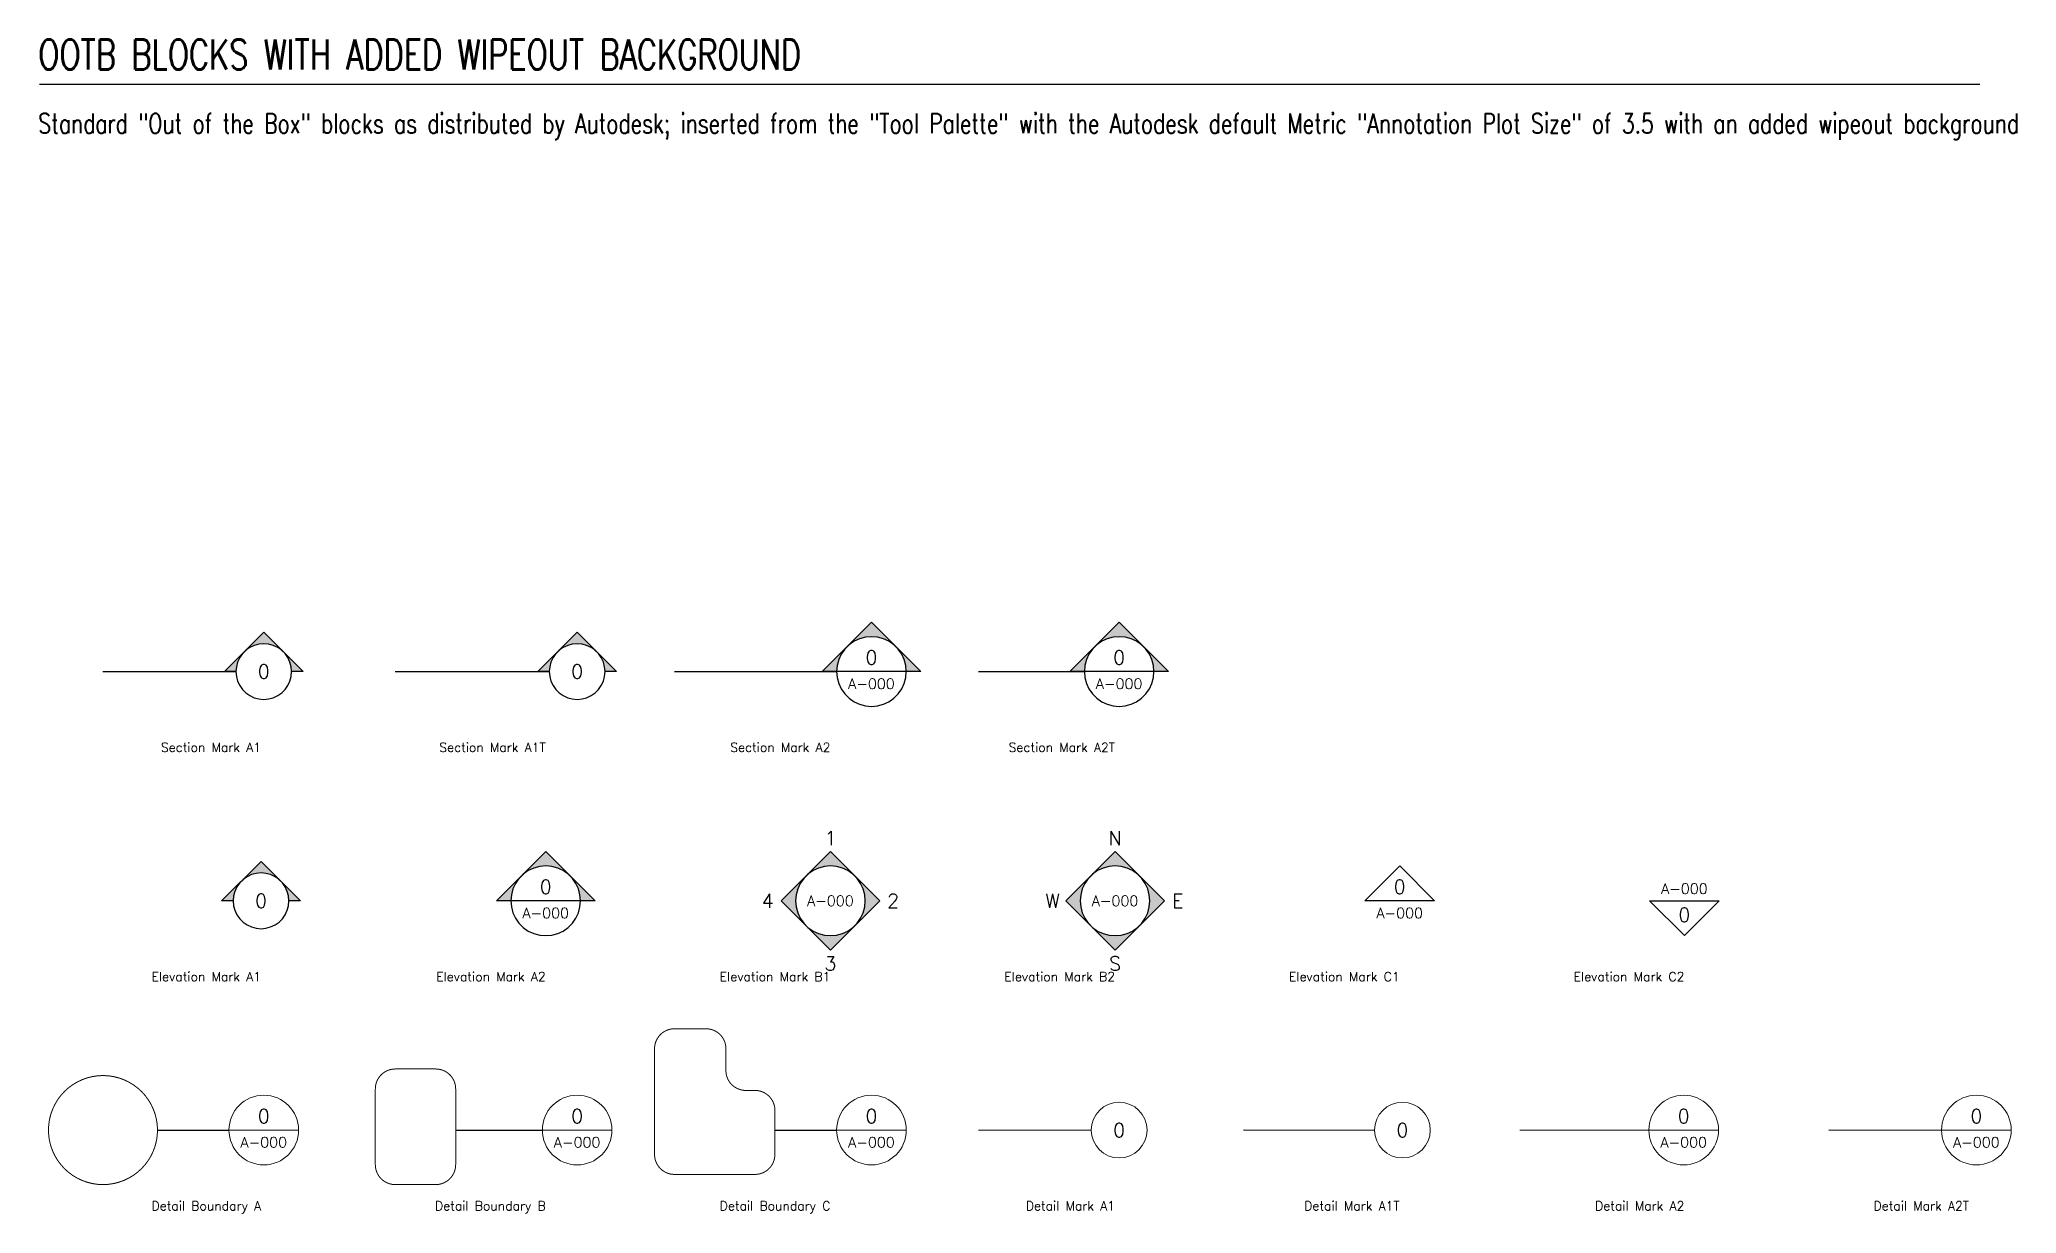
# Model space of a CAD drawing. Header units: millimetres. Extents: x -1452 to 102323, y -2095 to 85627.
# Drawn here: x 52644 to 102323, y 34068 to 63567 of the extents above; entities that cross this region are included whole.
import ezdxf
from ezdxf.enums import TextEntityAlignment as Align

# ---------------------------------------------------------------- set-up
doc = ezdxf.new("R2010")
doc.units = ezdxf.units.MM
doc.header["$LTSCALE"] = 0.5
doc.set_wipeout_variables(frame=1)
doc.linetypes.add('DASHED2', pattern=[9.525, 6.35, -3.175])
for name, color, linetype, lineweight in [('A050A', 151, 'Continuous', 25), ('A060A', 191, 'Continuous', 25), ('Aec-Detail-Marks', 150, 'Continuous', 18)]:
    doc.layers.add(name, color=color, linetype=linetype, lineweight=lineweight)
doc.styles.add('Arch-Dim', font='romans.shx', dxfattribs={"width": 0.75})
doc.styles.add('RomanS', font='romans.shx')
doc.dimstyles.new('Aec-Arch-M-100', dxfattribs={"dimscale": 100, "dimtxt": 2.5, "dimasz": 1.5, "dimexe": 1.5, "dimexo": 1.5, "dimgap": 0.8, "dimtad": 1, "dimdec": 0, "dimzin": 3, "dimdsep": 46, "dimtxsty": 'Arch-Dim', "dimblk": 'ARCHTICK', "dimcen": 2.5, "dimazin": 2, "dimtfac": 0.75, "dimtdec": 0, "dimtix": 1, "dimtmove": 2, "dimatfit": 2, "dimfxl": 1, "dimtolj": 1, "dimtzin": 0, "dimarcsym": 0})

msp = doc.modelspace()

# ---------------------------------------------------------------- texts
at = {"style": 'RomanS'}
for s, p in [('Section Mark A1', (58211, 45666)), ('Section Mark A1T', (65364, 45666)), ('Section Mark A2', (72518, 45666)), ('Section Mark A2T', (79671, 45666)), ('Elevation Mark A1', (58211, 39905)), ('Elevation Mark A2', (65364, 39905)), ('Elevation Mark B1', (72518, 39905)), ('Elevation Mark B2', (79671, 39905)), ('Elevation Mark C1', (86824, 39905)), ('Elevation Mark C2', (93978, 39905)), ('Detail Boundary A', (58211, 34144)), ('Detail Boundary B', (65364, 34144)), ('Detail Boundary C', (72518, 34144)), ('Detail Mark A1', (79671, 34144)), ('Detail Mark A1T', (86824, 34144)), ('Detail Mark A2', (93978, 34144)), ('Detail Mark A2T', (101131, 34144))]:
    msp.add_text(s, height=228.6, dxfattribs=at).set_placement(p, align=Align.RIGHT)
at = {"attachment_point": 1, "style": 'Arch-Dim'}
for s, insert, char_height, width in [('OOTB BLOCKS WITH ADDED WIPEOUT BACKGROUND', (52614, 63567), 750, 40407.83), ('Standard "Out of the Box" blocks as distributed by Autodesk; inserted from the "Tool Palette" with the Autodesk default Metric "Annotation Plot Size" of 3.5 with an added wipeout background', (52614, 61710), 500, 48782.97)]:
    msp.add_mtext(s, dxfattribs=dict(at, insert=insert, char_height=char_height, width=width))

# ---------------------------------------------------------------- blocks, each defined once
blk = doc.blocks.new('_ArchTick')
at = {"color": 0, "linetype": 'ByBlock', "const_width": 0.15}
blk.add_lwpolyline([(-0.5, -0.5), (0.5, 0.5)], dxfattribs=at)
blk = doc.blocks.new('Anno_Detail_A2_wo')
at = {"color": 0, "linetype": 'ByBlock', "lineweight": -2}
blk.add_line((2.5, 0), (-2.5, 0), dxfattribs=at)
blk.add_circle((0, 0), 2.5, dxfattribs=at)
at = {"color": 0, "linetype": 'ByBlock', "lineweight": -2, "style": 'RomanS'}
blk.add_attdef('NUMBER', text='', height=1, dxfattribs=at).set_placement((0, 0.5), align=Align.CENTER)
blk.add_attdef('SHEET', text='', height=0.75, dxfattribs=at).set_placement((0, -0.5), align=Align.TOP_CENTER)
blk = doc.blocks.new('Anno_Detail_A1_wo')
at = {"color": 0, "linetype": 'ByBlock', "lineweight": -2}
blk.add_circle((0, 0), 2, dxfattribs=at)
at = {"color": 0, "linetype": 'ByBlock', "lineweight": -2, "style": 'RomanS'}
blk.add_attdef('NUMBER', text='', height=1, dxfattribs=at).set_placement((0, 0), align=Align.MIDDLE)
blk = doc.blocks.new('*U57')
at = {"layer": 'Aec-Detail-Marks'}
blk.add_lwpolyline([(0, 0, 0.0591, 0.0591, 0), (0, 0.16, 0, 0, 0)], format="xyseb", dxfattribs=at)
blk = doc.blocks.new('*U58')
at = {"layer": 'Aec-Detail-Marks'}
blk.add_lwpolyline([(0, 0, 0.0591, 0.0591, 0), (0, 0.16, 0, 0, 0)], format="xyseb", dxfattribs=at)
blk = doc.blocks.new('Anno_Elevation_A1_wo')
blk.add_wipeout([(2, 0), (1.97, 0.35), (1.88, 0.68), (1.73, 1), (1.53, 1.29), (1.29, 1.53), (1, 1.73), (0.68, 1.88), (0.35, 1.97), (0, 2), (-0.35, 1.97), (-0.68, 1.88), (-1, 1.73), (-1.29, 1.53), (-1.53, 1.29), (-1.73, 1), (-1.88, 0.68), (-1.97, 0.35), (-2, 0), (-1.97, -0.35), (-1.88, -0.68), (-1.73, -1), (-1.53, -1.29), (-1.29, -1.53), (-1, -1.73), (-0.68, -1.88), (-0.35, -1.97), (0, -2), (0.35, -1.97), (0.68, -1.88), (1, -1.73), (1.29, -1.53), (1.53, -1.29), (1.73, -1), (1.88, -0.68), (1.97, -0.35)])
blk.add_lwpolyline([(2, 0), (1.97, 0.35), (1.88, 0.68), (1.73, 1), (1.53, 1.29), (1.29, 1.53), (1, 1.73), (0.68, 1.88), (0.35, 1.97), (0, 2), (-0.35, 1.97), (-0.68, 1.88), (-1, 1.73), (-1.29, 1.53), (-1.53, 1.29), (-1.73, 1), (-1.88, 0.68), (-1.97, 0.35), (-2, 0), (-1.97, -0.35), (-1.88, -0.68), (-1.73, -1), (-1.53, -1.29), (-1.29, -1.53), (-1, -1.73), (-0.68, -1.88), (-0.35, -1.97), (0, -2), (0.35, -1.97), (0.68, -1.88), (1, -1.73), (1.29, -1.53), (1.53, -1.29), (1.73, -1), (1.88, -0.68), (1.97, -0.35)], close=True)
at = {"color": 0, "linetype": 'ByBlock', "lineweight": -2, "style": 'RomanS'}
blk.add_attdef('NUMBER', text='', height=1, dxfattribs=at).set_placement((0, 0), align=Align.MIDDLE)
blk = doc.blocks.new('Anno_Arrow_A1')
at = {"linetype": 'ByBlock', "lineweight": -2}
h = blk.add_hatch(color=0, dxfattribs=at)
h.paths.add_polyline_path([(-1.41, 1.41), (-2.83, 0), (-2, 0, -0.198912)])
h.paths.add_polyline_path([(0, 2.83), (-1.41, 1.41, -0.414214), (1.41, 1.41)])
h.paths.add_polyline_path([(1.9, 0.93), (1.8, 0.88, -0.114349), (2, 0), (2.83, 0)])
h.paths.add_polyline_path([(1.41, 1.41, -0.082683), (1.8, 0.88), (1.9, 0.93)])
at = {"color": 0, "linetype": 'ByBlock', "lineweight": -2}
blk.add_lwpolyline([(-2, 0), (-2.83, 0), (0, 2.83), (2.83, 0), (2, 0)], dxfattribs=at)
blk = doc.blocks.new('Anno_Elevation_A2_wo')
blk.add_wipeout([(2.5, 0), (2.46, 0.43), (2.35, 0.86), (2.17, 1.25), (1.92, 1.61), (1.61, 1.92), (1.25, 2.17), (0.86, 2.35), (0.43, 2.46), (0, 2.5), (-0.43, 2.46), (-0.86, 2.35), (-1.25, 2.17), (-1.61, 1.92), (-1.92, 1.61), (-2.17, 1.25), (-2.35, 0.86), (-2.46, 0.43), (-2.5, 0), (-2.46, -0.43), (-2.35, -0.86), (-2.17, -1.25), (-1.92, -1.61), (-1.61, -1.92), (-1.25, -2.17), (-0.86, -2.35), (-0.43, -2.46), (0, -2.5), (0.43, -2.46), (0.86, -2.35), (1.25, -2.17), (1.61, -1.92), (1.92, -1.61), (2.17, -1.25), (2.35, -0.86), (2.46, -0.43)])
at = {"color": 0, "linetype": 'ByBlock', "lineweight": -2}
blk.add_line((2.5, 0), (-2.5, 0), dxfattribs=at)
blk.add_lwpolyline([(2.5, 0), (2.46, 0.43), (2.35, 0.86), (2.17, 1.25), (1.92, 1.61), (1.61, 1.92), (1.25, 2.17), (0.86, 2.35), (0.43, 2.46), (0, 2.5), (-0.43, 2.46), (-0.86, 2.35), (-1.25, 2.17), (-1.61, 1.92), (-1.92, 1.61), (-2.17, 1.25), (-2.35, 0.86), (-2.46, 0.43), (-2.5, 0), (-2.46, -0.43), (-2.35, -0.86), (-2.17, -1.25), (-1.92, -1.61), (-1.61, -1.92), (-1.25, -2.17), (-0.86, -2.35), (-0.43, -2.46), (0, -2.5), (0.43, -2.46), (0.86, -2.35), (1.25, -2.17), (1.61, -1.92), (1.92, -1.61), (2.17, -1.25), (2.35, -0.86), (2.46, -0.43)], close=True)
at = {"color": 0, "linetype": 'ByBlock', "lineweight": -2, "style": 'RomanS'}
blk.add_attdef('NUMBER', text='', height=1, dxfattribs=at).set_placement((0, 0.5), align=Align.CENTER)
blk.add_attdef('SHEET', text='', height=0.75, dxfattribs=at).set_placement((0, -0.5), align=Align.TOP_CENTER)
blk = doc.blocks.new('Anno_Arrow_A2')
at = {"linetype": 'ByBlock', "lineweight": -2}
h = blk.add_hatch(color=0, dxfattribs=at)
h.paths.add_polyline_path([(-1.77, 1.77), (-3.54, 0), (-2.5, 0, -0.198912)])
h.paths.add_polyline_path([(0, 3.54), (-1.77, 1.77, -0.414214), (1.77, 1.77)])
h.paths.add_polyline_path([(2.37, 1.16), (2.25, 1.1, -0.114349), (2.5, 0), (3.54, 0)])
h.paths.add_polyline_path([(1.77, 1.77, -0.082683), (2.25, 1.1), (2.37, 1.16)])
at = {"color": 0, "linetype": 'ByBlock', "lineweight": -2}
blk.add_lwpolyline([(-2.5, 0), (-3.54, 0), (0, 3.54), (3.54, 0), (2.5, 0)], dxfattribs=at)
blk = doc.blocks.new('Anno_Elevation_B1_wo')
blk.add_wipeout([(2.5, 0), (2.46, 0.43), (2.35, 0.86), (2.17, 1.25), (1.92, 1.61), (1.61, 1.92), (1.25, 2.17), (0.86, 2.35), (0.43, 2.46), (0, 2.5), (-0.43, 2.46), (-0.86, 2.35), (-1.25, 2.17), (-1.61, 1.92), (-1.92, 1.61), (-2.17, 1.25), (-2.35, 0.86), (-2.46, 0.43), (-2.5, 0), (-2.46, -0.43), (-2.35, -0.86), (-2.17, -1.25), (-1.92, -1.61), (-1.61, -1.92), (-1.25, -2.17), (-0.86, -2.35), (-0.43, -2.46), (0, -2.5), (0.43, -2.46), (0.86, -2.35), (1.25, -2.17), (1.61, -1.92), (1.92, -1.61), (2.17, -1.25), (2.35, -0.86), (2.46, -0.43)])
at = {"color": 0, "linetype": 'ByBlock', "lineweight": -2}
blk.add_lwpolyline([(-3.54, 0), (0, 3.54), (3.54, 0), (0, -3.54)], close=True, dxfattribs=at)
blk.add_lwpolyline([(2.5, 0), (2.46, 0.43), (2.35, 0.86), (2.17, 1.25), (1.92, 1.61), (1.61, 1.92), (1.25, 2.17), (0.86, 2.35), (0.43, 2.46), (0, 2.5), (-0.43, 2.46), (-0.86, 2.35), (-1.25, 2.17), (-1.61, 1.92), (-1.92, 1.61), (-2.17, 1.25), (-2.35, 0.86), (-2.46, 0.43), (-2.5, 0), (-2.46, -0.43), (-2.35, -0.86), (-2.17, -1.25), (-1.92, -1.61), (-1.61, -1.92), (-1.25, -2.17), (-0.86, -2.35), (-0.43, -2.46), (0, -2.5), (0.43, -2.46), (0.86, -2.35), (1.25, -2.17), (1.61, -1.92), (1.92, -1.61), (2.17, -1.25), (2.35, -0.86), (2.46, -0.43)], close=True)
at = {"color": 0, "linetype": 'ByBlock', "lineweight": -2, "style": 'RomanS'}
blk.add_attdef('SHEET', text='', height=0.75, dxfattribs=at).set_placement((0, 0), align=Align.MIDDLE)
blk = doc.blocks.new('Anno_Arrow_1234')
at = {"linetype": 'ByBlock', "lineweight": -2}
blk.add_hatch(color=0, dxfattribs=at).paths.add_polyline_path([(0, 3.54), (-1.77, 1.77, -0.198912), (0, 2.5, -0.198912), (1.77, 1.77)])
at = {"color": 0, "linetype": 'ByBlock', "lineweight": -2, "style": 'RomanS'}
blk.add_attdef('NUMBER', text='', height=1, dxfattribs=at).set_placement((0, 4.5), align=Align.MIDDLE)
blk = doc.blocks.new('Anno_Arrow_NESW')
at = {"linetype": 'ByBlock', "lineweight": -2}
blk.add_hatch(color=0, dxfattribs=at).paths.add_polyline_path([(0, 3.54), (-1.77, 1.77, -0.198912), (0, 2.5, -0.198912), (1.77, 1.77)])
at = {"color": 0, "linetype": 'ByBlock', "lineweight": -2, "style": 'RomanS'}
blk.add_attdef('NUMBER', text='', height=1, dxfattribs=at).set_placement((0, 4.5), align=Align.MIDDLE)
blk = doc.blocks.new('Anno_Elevation_C1_wo')
at = {"color": 0, "linetype": 'ByBlock'}
blk.add_wipeout([(0, 0), (-2.5, 0), (0, 2.5), (2.5, 0)], dxfattribs=at)
at = {"color": 0, "linetype": 'ByBlock', "lineweight": -2}
blk.add_lwpolyline([(0, 0), (-2.5, 0), (0, 2.5), (2.5, 0), (0, 0)], close=True, dxfattribs=at)
at = {"color": 0, "linetype": 'ByBlock', "lineweight": -2, "style": 'RomanS'}
blk.add_attdef('NUMBER', text='', height=1, dxfattribs=at).set_placement((0, 0.5), align=Align.CENTER)
blk.add_attdef('SHEET', text='', height=0.75, dxfattribs=at).set_placement((0, -0.5), align=Align.TOP_CENTER)
blk = doc.blocks.new('Anno_Elevation_C2_wo')
at = {"color": 0, "linetype": 'ByBlock', "lineweight": -2}
blk.add_lwpolyline([(0, 0), (-2.5, 0), (0, 2.5), (2.5, 0), (0, 0)], close=True, dxfattribs=at)
at = {"color": 0, "linetype": 'ByBlock', "lineweight": -2, "style": 'RomanS'}
blk.add_attdef('NUMBER', text='', height=1, rotation=180, dxfattribs=at).set_placement((0, 0.5), align=Align.TOP_CENTER)
blk.add_attdef('SHEET', text='', height=0.75, rotation=180, dxfattribs=at).set_placement((0, -0.5), align=Align.CENTER)
blk = doc.blocks.new('Anno_Section_A1_wo')
blk.add_wipeout([(2, 0), (1.97, 0.35), (1.88, 0.68), (1.73, 1), (1.53, 1.29), (1.29, 1.53), (1, 1.73), (0.68, 1.88), (0.35, 1.97), (0, 2), (-0.35, 1.97), (-0.68, 1.88), (-1, 1.73), (-1.29, 1.53), (-1.53, 1.29), (-1.73, 1), (-1.88, 0.68), (-1.97, 0.35), (-2, 0), (-1.97, -0.35), (-1.88, -0.68), (-1.73, -1), (-1.53, -1.29), (-1.29, -1.53), (-1, -1.73), (-0.68, -1.88), (-0.35, -1.97), (0, -2), (0.35, -1.97), (0.68, -1.88), (1, -1.73), (1.29, -1.53), (1.53, -1.29), (1.73, -1), (1.88, -0.68), (1.97, -0.35)])
blk.add_lwpolyline([(2, 0), (1.97, 0.35), (1.88, 0.68), (1.73, 1), (1.53, 1.29), (1.29, 1.53), (1, 1.73), (0.68, 1.88), (0.35, 1.97), (0, 2), (-0.35, 1.97), (-0.68, 1.88), (-1, 1.73), (-1.29, 1.53), (-1.53, 1.29), (-1.73, 1), (-1.88, 0.68), (-1.97, 0.35), (-2, 0), (-1.97, -0.35), (-1.88, -0.68), (-1.73, -1), (-1.53, -1.29), (-1.29, -1.53), (-1, -1.73), (-0.68, -1.88), (-0.35, -1.97), (0, -2), (0.35, -1.97), (0.68, -1.88), (1, -1.73), (1.29, -1.53), (1.53, -1.29), (1.73, -1), (1.88, -0.68), (1.97, -0.35)], close=True)
at = {"color": 0, "linetype": 'ByBlock', "lineweight": -2, "style": 'RomanS'}
blk.add_attdef('NUMBER', text='', height=1, dxfattribs=at).set_placement((0, 0), align=Align.MIDDLE)
blk = doc.blocks.new('*U59')
at = {"layer": 'A060A'}
blk.add_lwpolyline([(0, 0, 0.0591, 0.0591, 0), (0, 0.16, 0, 0, 0)], format="xyseb", dxfattribs=at)
blk = doc.blocks.new('Anno_Section_A2_wo')
blk.add_wipeout([(2.5, 0), (2.46, 0.43), (2.35, 0.86), (2.17, 1.25), (1.92, 1.61), (1.61, 1.92), (1.25, 2.17), (0.86, 2.35), (0.43, 2.46), (0, 2.5), (-0.43, 2.46), (-0.86, 2.35), (-1.25, 2.17), (-1.61, 1.92), (-1.92, 1.61), (-2.17, 1.25), (-2.35, 0.86), (-2.46, 0.43), (-2.5, 0), (-2.46, -0.43), (-2.35, -0.86), (-2.17, -1.25), (-1.92, -1.61), (-1.61, -1.92), (-1.25, -2.17), (-0.86, -2.35), (-0.43, -2.46), (0, -2.5), (0.43, -2.46), (0.86, -2.35), (1.25, -2.17), (1.61, -1.92), (1.92, -1.61), (2.17, -1.25), (2.35, -0.86), (2.46, -0.43)])
at = {"color": 0, "linetype": 'ByBlock', "lineweight": -2}
blk.add_line((2.5, 0), (-2.5, 0), dxfattribs=at)
blk.add_lwpolyline([(2.5, 0), (2.46, 0.43), (2.35, 0.86), (2.17, 1.25), (1.92, 1.61), (1.61, 1.92), (1.25, 2.17), (0.86, 2.35), (0.43, 2.46), (0, 2.5), (-0.43, 2.46), (-0.86, 2.35), (-1.25, 2.17), (-1.61, 1.92), (-1.92, 1.61), (-2.17, 1.25), (-2.35, 0.86), (-2.46, 0.43), (-2.5, 0), (-2.46, -0.43), (-2.35, -0.86), (-2.17, -1.25), (-1.92, -1.61), (-1.61, -1.92), (-1.25, -2.17), (-0.86, -2.35), (-0.43, -2.46), (0, -2.5), (0.43, -2.46), (0.86, -2.35), (1.25, -2.17), (1.61, -1.92), (1.92, -1.61), (2.17, -1.25), (2.35, -0.86), (2.46, -0.43)], close=True)
at = {"color": 0, "linetype": 'ByBlock', "lineweight": -2, "style": 'RomanS'}
blk.add_attdef('NUMBER', text='', height=1, dxfattribs=at).set_placement((0, 0.5), align=Align.CENTER)
blk.add_attdef('SHEET', text='', height=0.75, dxfattribs=at).set_placement((0, -0.5), align=Align.TOP_CENTER)
blk = doc.blocks.new('*U60')
at = {"layer": 'A060A'}
blk.add_lwpolyline([(0, 0, 0.0591, 0.0591, 0), (0, 0.16, 0, 0, 0)], format="xyseb", dxfattribs=at)

# ---------------------------------------------------------------- linework, layer by layer
msp.add_lwpolyline([(52644, 62447), (101404, 62447)])
at = {"layer": 'A060A'}
for points in [[(54238, 47685), (57579, 47685)], [(68599, 47685), (72675, 47685)]]:
    msp.add_lwpolyline(points, dxfattribs=at)
at = {"layer": 'Aec-Detail-Marks', "linetype": 'DASHED2', "const_width": 25, "flags": 128}
for points in [[(68099, 35549, 0.414214), (68599, 35049), (70623, 35049, 0.414214), (71123, 35549), (71123, 36659, 0.414214), (70623, 37159), (70392, 37159, -0.414214), (69892, 37659), (69892, 38209, 0.414214), (69392, 38709), (68599, 38709, 0.414214), (68099, 38209)], [(55608, 36163, 1), (52868, 36163, 1)], [(61082, 35293, 0.414214), (61582, 34793), (62601, 34793, 0.414214), (63101, 35293), (63101, 37198, 0.414214), (62601, 37698), (61582, 37698, 0.414214), (61082, 37198)]]:
    msp.add_lwpolyline(points, format="xyb", close=True, dxfattribs=at)
at = {"layer": 'Aec-Detail-Marks'}
for points in [[(76238, 36163), (79074, 36163)], [(82901, 36163), (86192, 36163)], [(89845, 36163), (93086, 36163)], [(97605, 36163), (100441, 36163)]]:
    msp.add_lwpolyline(points, dxfattribs=at)

# ---------------------------------------------------------------- block references
at = {"layer": 'A050A'}
ref = msp.add_blockref('Anno_Elevation_A2_wo', (65364, 41924), dxfattribs=dict(at, xscale=350, yscale=350, zscale=350))
ref.add_attrib('SHEET', 'A-000', dxfattribs={"layer": '0', "color": 0, "linetype": 'ByBlock', "lineweight": -2, "height": 262.5, "style": 'Arch-Dim'}).set_placement((65364, 41749), align=Align.TOP_CENTER)
ref.add_attrib('NUMBER', '0', dxfattribs={"layer": '0', "color": 0, "linetype": 'ByBlock', "lineweight": -2, "height": 350, "style": 'Arch-Dim'}).set_placement((65364, 42099), align=Align.CENTER)
ref = msp.add_blockref('Anno_Elevation_B1_wo', (72518, 41924), dxfattribs=dict(at, xscale=350, yscale=350, zscale=350))
ref.add_attrib('SHEET', 'A-000', dxfattribs={"layer": '0', "color": 0, "linetype": 'ByBlock', "lineweight": -2, "height": 262.5, "style": 'Arch-Dim'}).set_placement((72518, 41924), align=Align.MIDDLE)
ref = msp.add_blockref('Anno_Elevation_B1_wo', (79671, 41924), dxfattribs=dict(at, xscale=350, yscale=350, zscale=350))
ref.add_attrib('SHEET', 'A-000', dxfattribs={"layer": '0', "color": 0, "linetype": 'ByBlock', "lineweight": -2, "height": 262.5, "style": 'Arch-Dim'}).set_placement((79671, 41924), align=Align.MIDDLE)
ref = msp.add_blockref('Anno_Elevation_C1_wo', (86824, 41924), dxfattribs=dict(at, xscale=350, yscale=350, zscale=350))
ref.add_attrib('NUMBER', '0', dxfattribs={"layer": '0', "color": 0, "linetype": 'ByBlock', "lineweight": -2, "height": 350, "style": 'Arch-Dim'}).set_placement((86824, 42099), align=Align.CENTER)
ref.add_attrib('SHEET', 'A-000', dxfattribs={"layer": '0', "color": 0, "linetype": 'ByBlock', "lineweight": -2, "height": 262.5, "style": 'Arch-Dim'}).set_placement((86824, 41749), align=Align.TOP_CENTER)
ref = msp.add_blockref('Anno_Elevation_A1_wo', (58211, 41924), dxfattribs=dict(at, xscale=350.0000000000002, yscale=350.0000000000002, zscale=350.0000000000002))
ref.add_attrib('NUMBER', '0', dxfattribs={"layer": '0', "color": 0, "linetype": 'ByBlock', "lineweight": -2, "height": 350, "style": 'Arch-Dim'}).set_placement((58211, 41924), align=Align.MIDDLE)
ref = msp.add_blockref('Anno_Elevation_C2_wo', (93978, 41924), dxfattribs=dict(at, xscale=350, yscale=350, zscale=350, rotation=180))
ref.add_attrib('SHEET', 'A-000', dxfattribs={"layer": '0', "color": 0, "linetype": 'ByBlock', "lineweight": -2, "height": 262.5, "style": 'Arch-Dim'}).set_placement((93978, 42099), align=Align.CENTER)
ref.add_attrib('NUMBER', '0', dxfattribs={"layer": '0', "color": 0, "linetype": 'ByBlock', "lineweight": -2, "height": 350, "style": 'Arch-Dim'}).set_placement((93978, 41749), align=Align.TOP_CENTER)
at = {"layer": 'A060A'}
ref = msp.add_blockref('Anno_Section_A1_wo', (66154, 47685), dxfattribs=dict(at, xscale=350, yscale=350, zscale=350))
ref.add_attrib('NUMBER', '0', dxfattribs={"layer": '0', "color": 0, "linetype": 'ByBlock', "lineweight": -2, "height": 350, "style": 'Arch-Dim'}).set_placement((66154, 47685), align=Align.MIDDLE)
ref = msp.add_blockref('Anno_Section_A2_wo', (79774, 47685), dxfattribs=dict(at, xscale=350, yscale=350, zscale=350))
ref.add_attrib('SHEET', 'A-000', dxfattribs={"layer": '0', "color": 0, "linetype": 'ByBlock', "lineweight": -2, "height": 262.5, "style": 'Arch-Dim'}).set_placement((79774, 47510), align=Align.TOP_CENTER)
ref.add_attrib('NUMBER', '0', dxfattribs={"layer": '0', "color": 0, "linetype": 'ByBlock', "lineweight": -2, "height": 350, "style": 'Arch-Dim'}).set_placement((79774, 47860), align=Align.CENTER)
at = {"layer": 'A060A', "xscale": 100, "yscale": 100, "zscale": 100}
for name, p in [('*U59', (61582, 47685)), ('*U60', (76238, 47685))]:
    msp.add_blockref(name, p, dxfattribs=at)
at = {"layer": 'Aec-Detail-Marks'}
ref = msp.add_blockref('Anno_Detail_A2_wo', (58279, 36163), dxfattribs=dict(at, xscale=350, yscale=350, zscale=350))
ref.add_attrib('NUMBER', '0', dxfattribs={"layer": '0', "color": 0, "linetype": 'ByBlock', "lineweight": -2, "height": 350, "style": 'Arch-Dim'}).set_placement((58279, 36338), align=Align.CENTER)
ref.add_attrib('SHEET', 'A-000', dxfattribs={"layer": '0', "color": 0, "linetype": 'ByBlock', "lineweight": -2, "height": 262.5, "style": 'Arch-Dim'}).set_placement((58279, 35988), align=Align.TOP_CENTER)
ref = msp.add_blockref('Anno_Detail_A2_wo', (66154, 36163), dxfattribs=dict(at, xscale=350, yscale=350, zscale=350))
ref.add_attrib('NUMBER', '0', dxfattribs={"layer": '0', "color": 0, "linetype": 'ByBlock', "lineweight": -2, "height": 350, "style": 'Arch-Dim'}).set_placement((66154, 36338), align=Align.CENTER)
ref.add_attrib('SHEET', 'A-000', dxfattribs={"layer": '0', "color": 0, "linetype": 'ByBlock', "lineweight": -2, "height": 262.5, "style": 'Arch-Dim'}).set_placement((66154, 35988), align=Align.TOP_CENTER)
ref = msp.add_blockref('Anno_Detail_A2_wo', (73550, 36163), dxfattribs=dict(at, xscale=350, yscale=350, zscale=350))
ref.add_attrib('NUMBER', '0', dxfattribs={"layer": '0', "color": 0, "linetype": 'ByBlock', "lineweight": -2, "height": 350, "style": 'Arch-Dim'}).set_placement((73550, 36338), align=Align.CENTER)
ref.add_attrib('SHEET', 'A-000', dxfattribs={"layer": '0', "color": 0, "linetype": 'ByBlock', "lineweight": -2, "height": 262.5, "style": 'Arch-Dim'}).set_placement((73550, 35988), align=Align.TOP_CENTER)
ref = msp.add_blockref('Anno_Detail_A1_wo', (79774, 36163), dxfattribs=dict(at, xscale=350, yscale=350, zscale=350))
ref.add_attrib('NUMBER', '0', dxfattribs={"layer": '0', "color": 0, "linetype": 'ByBlock', "lineweight": -2, "height": 350, "style": 'Arch-Dim'}).set_placement((79774, 36163), align=Align.MIDDLE)
ref = msp.add_blockref('Anno_Detail_A1_wo', (86892, 36163), dxfattribs=dict(at, xscale=350, yscale=350, zscale=350))
ref.add_attrib('NUMBER', '0', dxfattribs={"layer": '0', "color": 0, "linetype": 'ByBlock', "lineweight": -2, "height": 350, "style": 'Arch-Dim'}).set_placement((86892, 36163), align=Align.MIDDLE)
ref = msp.add_blockref('Anno_Detail_A2_wo', (93961, 36163), dxfattribs=dict(at, xscale=350, yscale=350, zscale=350))
ref.add_attrib('NUMBER', '0', dxfattribs={"layer": '0', "color": 0, "linetype": 'ByBlock', "lineweight": -2, "height": 350, "style": 'Arch-Dim'}).set_placement((93961, 36338), align=Align.CENTER)
ref.add_attrib('SHEET', 'A-000', dxfattribs={"layer": '0', "color": 0, "linetype": 'ByBlock', "lineweight": -2, "height": 262.5, "style": 'Arch-Dim'}).set_placement((93961, 35988), align=Align.TOP_CENTER)
ref = msp.add_blockref('Anno_Detail_A2_wo', (101316, 36163), dxfattribs=dict(at, xscale=350, yscale=350, zscale=350))
ref.add_attrib('NUMBER', '0', dxfattribs={"layer": '0', "color": 0, "linetype": 'ByBlock', "lineweight": -2, "height": 350, "style": 'Arch-Dim'}).set_placement((101316, 36338), align=Align.CENTER)
ref.add_attrib('SHEET', 'A-000', dxfattribs={"layer": '0', "color": 0, "linetype": 'ByBlock', "lineweight": -2, "height": 262.5, "style": 'Arch-Dim'}).set_placement((101316, 35988), align=Align.TOP_CENTER)
at = {"layer": 'Aec-Detail-Marks', "xscale": 100, "yscale": 100, "zscale": 100}
for name, p in [('*U57', (82901, 36163)), ('*U58', (97605, 36163))]:
    msp.add_blockref(name, p, dxfattribs=at)

msp.set_redraw_order([(e.dxf.handle, doc.entitydb.next_handle()) for e in msp.query("TEXT MTEXT ATTDEF DIMENSION ARC_DIMENSION")])  # texts and dimensions are drawn at this point

# ---------------------------------------------------------------- leaders
at = {"layer": 'Aec-Detail-Marks', "has_arrowhead": 0}
for points in [[(55608, 36163), (57404, 36163)], [(63101, 36163), (65279, 36163)], [(71123, 36163), (72675, 36163)]]:
    msp.add_leader(points, dimstyle='Aec-Arch-M-100', dxfattribs=at)

# ---------------------------------------------------------------- next in the draw order: linework, layer by layer
at = {"layer": 'A060A'}
for points in [[(61582, 47685), (65454, 47685)], [(76238, 47685), (78899, 47685)]]:
    msp.add_lwpolyline(points, dxfattribs=at)

# ---------------------------------------------------------------- next in the draw order: block references
at = {"layer": 'A050A'}
ref = msp.add_blockref('Anno_Arrow_1234', (72518, 41924), dxfattribs=dict(at, xscale=350, yscale=350, zscale=350))
ref.add_attrib('NUMBER', '1', dxfattribs={"layer": '0', "color": 0, "linetype": 'ByBlock', "lineweight": -2, "height": 350, "style": 'Arch-Dim'}).set_placement((72518, 43499), align=Align.MIDDLE)
ref = msp.add_blockref('Anno_Arrow_NESW', (79671, 41924), dxfattribs=dict(at, xscale=350, yscale=350, zscale=350))
ref.add_attrib('NUMBER', 'N', dxfattribs={"layer": '0', "color": 0, "linetype": 'ByBlock', "lineweight": -2, "height": 350, "style": 'Arch-Dim'}).set_placement((79671, 43499), align=Align.MIDDLE)
for name, p, xscale, yscale, zscale in [('Anno_Arrow_A1', (58211, 41924), 350.0000000000002, 350.0000000000002, 350.0000000000002), ('Anno_Arrow_A2', (65364, 41924), 350, 350, 350)]:
    msp.add_blockref(name, p, dxfattribs=dict(at, xscale=xscale, yscale=yscale, zscale=zscale))
ref = msp.add_blockref('Anno_Arrow_1234', (72518, 41924), dxfattribs=dict(at, xscale=350, yscale=350, zscale=350, rotation=90))
ref.add_attrib('NUMBER', '4', dxfattribs={"layer": '0', "color": 0, "linetype": 'ByBlock', "lineweight": -2, "height": 350, "style": 'Arch-Dim'}).set_placement((70943, 41924), align=Align.MIDDLE)
ref = msp.add_blockref('Anno_Arrow_1234', (72518, 41924), dxfattribs=dict(at, xscale=350, yscale=350, zscale=350, rotation=270))
ref.add_attrib('NUMBER', '2', dxfattribs={"layer": '0', "color": 0, "linetype": 'ByBlock', "lineweight": -2, "height": 350, "style": 'Arch-Dim'}).set_placement((74093, 41924), align=Align.MIDDLE)
ref = msp.add_blockref('Anno_Arrow_NESW', (79671, 41924), dxfattribs=dict(at, xscale=350, yscale=350, zscale=350, rotation=90))
ref.add_attrib('NUMBER', 'W', dxfattribs={"layer": '0', "color": 0, "linetype": 'ByBlock', "lineweight": -2, "height": 350, "style": 'Arch-Dim'}).set_placement((78096, 41924), align=Align.MIDDLE)
ref = msp.add_blockref('Anno_Arrow_NESW', (79671, 41924), dxfattribs=dict(at, xscale=350, yscale=350, zscale=350, rotation=270))
ref.add_attrib('NUMBER', 'E', dxfattribs={"layer": '0', "color": 0, "linetype": 'ByBlock', "lineweight": -2, "height": 350, "style": 'Arch-Dim'}).set_placement((81246, 41924), align=Align.MIDDLE)
ref = msp.add_blockref('Anno_Arrow_1234', (72518, 41924), dxfattribs=dict(at, xscale=350, yscale=350, zscale=350, rotation=180))
ref.add_attrib('NUMBER', '3', dxfattribs={"layer": '0', "color": 0, "linetype": 'ByBlock', "lineweight": -2, "height": 350, "style": 'Arch-Dim'}).set_placement((72518, 40349), align=Align.MIDDLE)
ref = msp.add_blockref('Anno_Arrow_NESW', (79671, 41924), dxfattribs=dict(at, xscale=350, yscale=350, zscale=350, rotation=180))
ref.add_attrib('NUMBER', 'S', dxfattribs={"layer": '0', "color": 0, "linetype": 'ByBlock', "lineweight": -2, "height": 350, "style": 'Arch-Dim'}).set_placement((79671, 40349), align=Align.MIDDLE)
at = {"layer": 'A060A', "xscale": 350, "yscale": 350, "zscale": 350}
for name, p in [('Anno_Arrow_A2', (79774, 47685)), ('Anno_Arrow_A1', (66154, 47685))]:
    msp.add_blockref(name, p, dxfattribs=at)
at = {"layer": 'A060A'}
ref = msp.add_blockref('Anno_Section_A1_wo', (58279, 47685), dxfattribs=dict(at, xscale=350, yscale=350, zscale=350))
ref.add_attrib('NUMBER', '0', dxfattribs={"layer": '0', "color": 0, "linetype": 'ByBlock', "lineweight": -2, "height": 350, "style": 'Arch-Dim'}).set_placement((58279, 47685), align=Align.MIDDLE)
ref = msp.add_blockref('Anno_Section_A2_wo', (73550, 47685), dxfattribs=dict(at, xscale=350, yscale=350, zscale=350))
ref.add_attrib('SHEET', 'A-000', dxfattribs={"layer": '0', "color": 0, "linetype": 'ByBlock', "lineweight": -2, "height": 262.5, "style": 'Arch-Dim'}).set_placement((73550, 47510), align=Align.TOP_CENTER)
ref.add_attrib('NUMBER', '0', dxfattribs={"layer": '0', "color": 0, "linetype": 'ByBlock', "lineweight": -2, "height": 350, "style": 'Arch-Dim'}).set_placement((73550, 47860), align=Align.CENTER)

# ---------------------------------------------------------------- next in the draw order: block references
at = {"layer": 'A060A', "xscale": 350, "yscale": 350, "zscale": 350}
for name, p in [('Anno_Arrow_A2', (73550, 47685)), ('Anno_Arrow_A1', (58279, 47685))]:
    msp.add_blockref(name, p, dxfattribs=at)

doc.saveas('drawing.dxf')
